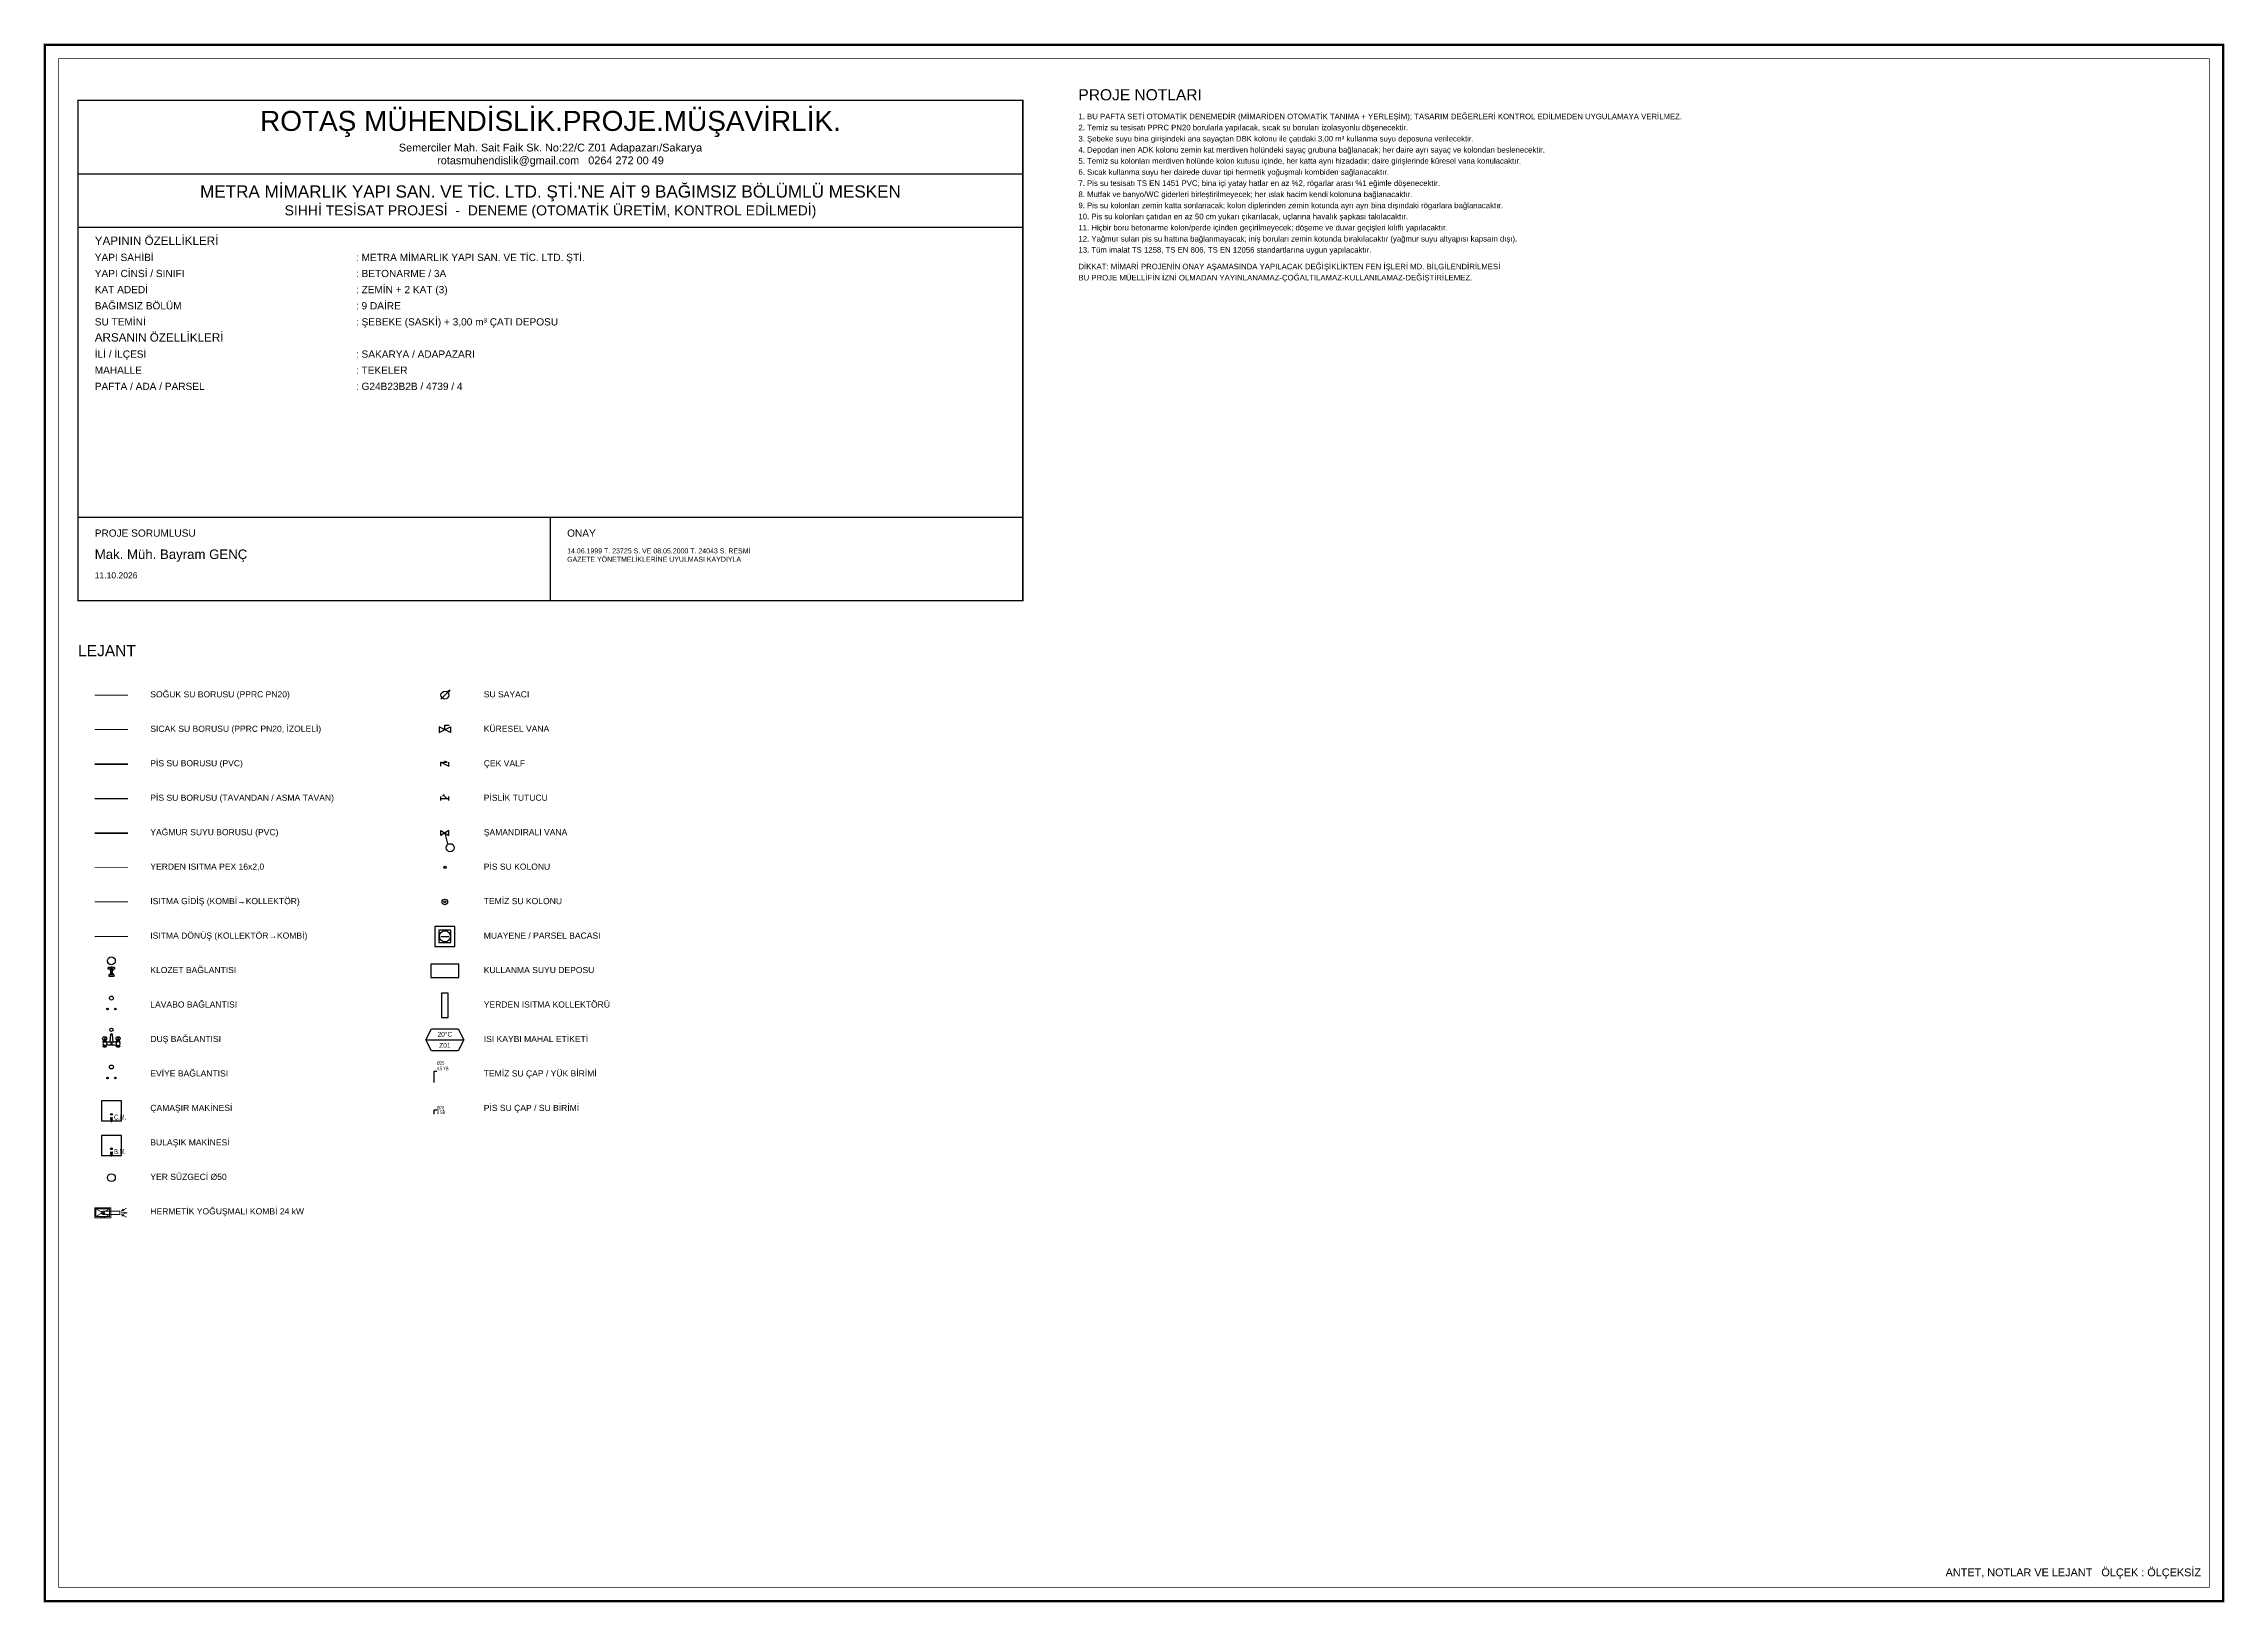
# Model space of a CAD drawing. Header units: centimetres. Extents: x -13133 to 30552, y -2 to 4552.
# Drawn here: x -3962 to -38, y -2 to 2802 of the extents above; entities that cross this region are included whole.
import ezdxf
from ezdxf.enums import TextEntityAlignment as Align

# ---------------------------------------------------------------- set-up
doc = ezdxf.new("R2010")
doc.units = ezdxf.units.CM
for name, pattern in [('BASMA HATTI', [31, 25, -6]), ('DASHED', [18, 12, -6]), ('ISITMA DONUS HATTI', [26, 20, -6]), ('PIS', [38, 30, -8]), ('PISSU HATTI', [26, 20, -6]), ('YAGMUR HATTI', [36, 30, -6])]:
    doc.linetypes.add(name, pattern=pattern)
for name, color, linetype in [('MD-YUK-BIRIMI', 7, 'Continuous'), ('MTY-PISSU-CAP', 211, 'CONTINUOUS'), ('MTY-PISSU-KOLON', 211, 'DASHED'), ('MTY-TEFRIS', 15, 'CONTINUOUS'), ('MTY-TEMIZSU-CAP', 101, 'CONTINUOUS'), ('MTY-VANA', 1, 'CONTINUOUS'), ('MTY-YUK-BIRIMI', 7, 'CONTINUOUS'), ('ROTAS-ISIKAYBIMAHAL', 2, 'CONTINUOUS'), ('ROTAS-ISITMA-DONUS-BORU', 30, 'ISITMA DONUS HATTI'), ('ROTAS-ISITMA-GIDIS-BORU', 10, 'CONTINUOUS'), ('ROTAS-KOLLETOR', 7, 'CONTINUOUS'), ('ROTAS-PAFTA', 7, 'CONTINUOUS'), ('ROTAS-PEX-BORU', 1, 'CONTINUOUS'), ('ROTAS-PIS-SU-BORUSU', 6, 'PIS'), ('ROTAS-PISSU-BORU-TAVANDAN', 6, 'PISSU HATTI'), ('ROTAS-RAST-TEM-SU-DEPOSU', 11, 'CONTINUOUS'), ('ROTAS-ROGAR', 5, 'CONTINUOUS'), ('ROTAS-SICAKSU-BORU', 1, 'BASMA HATTI'), ('ROTAS-SOGUKSU-BORU', 5, 'CONTINUOUS'), ('ROTAS-TEFRIS', 15, 'CONTINUOUS'), ('ROTAS-VANA', 1, 'CONTINUOUS'), ('ROTAS-YAGMUR-BORUSU', 3, 'YAGMUR HATTI'), ('ROTAS-YAZI', 7, 'CONTINUOUS')]:
    doc.layers.add(name, color=color, linetype=linetype)
doc.styles.add('CAP', font='wturkce.SHX', dxfattribs={"width": 0.65})
doc.styles.add('MTY_CAP', font='wturkce.SHX', dxfattribs={"width": 0.65, "height": 20})
doc.styles.add('MTYCAPLT', font='arial.ttf', dxfattribs={"width": 0.65, "height": 1})
doc.styles.add('ROTAS', font='arial.ttf')

msp = doc.modelspace()

# ---------------------------------------------------------------- texts
at = {"layer": 'ROTAS-ISIKAYBIMAHAL', "style": 'ROTAS'}
for s, p in [('20°C', (-3240, 1020)), ('Z01', (-3240, 1000))]:
    msp.add_text(s, height=8.5, dxfattribs=at).set_placement(p, align=Align.MIDDLE_CENTER)
at = {"layer": 'ROTAS-PAFTA', "style": 'ROTAS'}
msp.add_text('ANTET, NOTLAR VE LEJANT   ÖLÇEK : ÖLÇEKSİZ', height=14, dxfattribs=at).set_placement((-80, 45), align=Align.RIGHT)
at = {"layer": 'ROTAS-YAZI', "style": 'ROTAS'}
for s, height, p in [('PROJE NOTLARI', 20, (-2100, 2700)), ('1. BU PAFTA SETİ OTOMATİK DENEMEDİR (MİMARİDEN OTOMATİK TANIMA + YERLEŞİM); TASARIM DEĞERLERİ KONTROL EDİLMEDEN UYGULAMAYA VERİLMEZ.', 10, (-2100, 2666)), ('3. Şebeke suyu bina girişindeki ana sayaçtan DBK kolonu ile çatıdaki 3,00 m³ kullanma suyu deposuna verilecektir.', 10, (-2100, 2626)), ('2. Temiz su tesisatı PPRC PN20 borularla yapılacak, sıcak su boruları izolasyonlu döşenecektir.', 10, (-2100, 2646)), ('4. Depodan inen ADK kolonu zemin kat merdiven holündeki sayaç grubuna bağlanacak; her daire ayrı sayaç ve kolondan beslenecektir.', 10, (-2100, 2606)), ('5. Temiz su kolonları merdiven holünde kolon kutusu içinde, her katta aynı hizadadır; daire girişlerinde küresel vana konulacaktır.', 10, (-2100, 2586)), ('6. Sıcak kullanma suyu her dairede duvar tipi hermetik yoğuşmalı kombiden sağlanacaktır.', 10, (-2100, 2566)), ('7. Pis su tesisatı TS EN 1451 PVC; bina içi yatay hatlar en az %2, rögarlar arası %1 eğimle döşenecektir.', 10, (-2100, 2546)), ('8. Mutfak ve banyo/WC giderleri birleştirilmeyecek; her ıslak hacim kendi kolonuna bağlanacaktır.', 10, (-2100, 2526)), ('9. Pis su kolonları zemin katta sonlanacak; kolon diplerinden zemin kotunda ayrı ayrı bina dışındaki rögarlara bağlanacaktır.', 10, (-2100, 2506)), ('10. Pis su kolonları çatıdan en az 50 cm yukarı çıkarılacak, uçlarına havalık şapkası takılacaktır.', 10, (-2100, 2486)), ('11. Hiçbir boru betonarme kolon/perde içinden geçirilmeyecek; döşeme ve duvar geçişleri kılıflı yapılacaktır.', 10, (-2100, 2466)), ('YAPININ ÖZELLİKLERİ', 15, (-3870, 2440)), ('12. Yağmur suları pis su hattına bağlanmayacak; iniş boruları zemin kotunda bırakılacaktır (yağmur suyu altyapısı kapsam dışı).', 10, (-2100, 2446)), ('13. Tüm imalat TS 1258, TS EN 806, TS EN 12056 standartlarına uygun yapılacaktır.', 10, (-2100, 2426)), ('YAPI SAHİBİ', 13, (-3870, 2411)), ('YAPI CİNSİ / SINIFI', 13, (-3870, 2382)), (': METRA MİMARLIK YAPI SAN. VE TİC. LTD. ŞTİ.', 13, (-3400, 2411)), (': BETONARME / 3A', 13, (-3400, 2382)), ('DİKKAT: MİMARİ PROJENİN ONAY AŞAMASINDA YAPILACAK DEĞİŞİKLİKTEN FEN İŞLERİ MD. BİLGİLENDİRİLMESİ', 10, (-2100, 2396)), ('KAT ADEDİ', 13, (-3870, 2353)), (': ZEMİN + 2 KAT (3)', 13, (-3400, 2353)), ('BU PROJE MÜELLİFİN İZNİ OLMADAN YAYINLANAMAZ-ÇOĞALTILAMAZ-KULLANILAMAZ-DEĞİŞTİRİLEMEZ.', 10, (-2100, 2376)), ('BAĞIMSIZ BÖLÜM', 13, (-3870, 2324)), (': 9 DAİRE', 13, (-3400, 2324)), ('ARSANIN ÖZELLİKLERİ', 15, (-3870, 2266)), ('SU TEMİNİ', 13, (-3870, 2295)), (': ŞEBEKE (SASKİ) + 3,00 m³ ÇATI DEPOSU', 13, (-3400, 2295)), ('İLİ / İLÇESİ', 13, (-3870, 2237)), (': SAKARYA / ADAPAZARI', 13, (-3400, 2237)), ('MAHALLE', 13, (-3870, 2208)), (': TEKELER', 13, (-3400, 2208)), ('PAFTA / ADA / PARSEL', 13, (-3870, 2179)), (': G24B23B2B / 4739 / 4', 13, (-3400, 2179)), ('PROJE SORUMLUSU', 13, (-3870, 1915)), ('ONAY', 13, (-3020, 1915)), ('Mak. Müh. Bayram GENÇ', 17, (-3870, 1875)), ('14.06.1999 T. 23725 S. VE 08.05.2000 T. 24043 S. RESMİ', 9, (-3020, 1885)), ('11.10.2026', 11, (-3870, 1840)), ('GAZETE YÖNETMELİKLERİNE UYULMASI KAYDIYLA', 9, (-3020, 1870)), ('LEJANT', 20, (-3900, 1700)), ('SOĞUK SU BORUSU (PPRC PN20)', 11, (-3770, 1626)), ('SU SAYACI', 11, (-3170, 1626)), ('SICAK SU BORUSU (PPRC PN20, İZOLELİ)', 11, (-3770, 1564)), ('KÜRESEL VANA', 11, (-3170, 1564)), ('PİS SU BORUSU (PVC)', 11, (-3770, 1502)), ('ÇEK VALF', 11, (-3170, 1502)), ('PİS SU BORUSU (TAVANDAN / ASMA TAVAN)', 11, (-3770, 1440)), ('PİSLİK TUTUCU', 11, (-3170, 1440)), ('YAĞMUR SUYU BORUSU (PVC)', 11, (-3770, 1378)), ('ŞAMANDIRALI VANA', 11, (-3170, 1378)), ('YERDEN ISITMA PEX 16x2,0', 11, (-3770, 1316)), ('PİS SU KOLONU', 11, (-3170, 1316)), ('ISITMA GİDİŞ (KOMBİ→KOLLEKTÖR)', 11, (-3770, 1254)), ('TEMİZ SU KOLONU', 11, (-3170, 1254)), ('ISITMA DÖNÜŞ (KOLLEKTÖR→KOMBİ)', 11, (-3770, 1192)), ('MUAYENE / PARSEL BACASI', 11, (-3170, 1192)), ('KLOZET BAĞLANTISI', 11, (-3770, 1130)), ('KULLANMA SUYU DEPOSU', 11, (-3170, 1130)), ('LAVABO BAĞLANTISI', 11, (-3770, 1068)), ('YERDEN ISITMA KOLLEKTÖRÜ', 11, (-3170, 1068)), ('DUŞ BAĞLANTISI', 11, (-3770, 1006)), ('ISI KAYBI MAHAL ETİKETİ', 11, (-3170, 1006)), ('EVİYE BAĞLANTISI', 11, (-3770, 944)), ('TEMİZ SU ÇAP / YÜK BİRİMİ', 11, (-3170, 944)), ('ÇAMAŞIR MAKİNESİ', 11, (-3770, 882)), ('PİS SU ÇAP / SU BİRİMİ', 11, (-3170, 882)), ('BULAŞIK MAKİNESİ', 11, (-3770, 820)), ('YER SÜZGECİ Ø50', 11, (-3770, 758)), ('HERMETİK YOĞUŞMALI KOMBİ 24 kW', 11, (-3770, 696))]:
    msp.add_text(s, height=height, dxfattribs=at).set_placement(p)
for s, height, p in [('ROTAŞ MÜHENDİSLİK.PROJE.MÜŞAVİRLİK.', 36, (-3050, 2645)), ('Semerciler Mah. Sait Faik Sk. No:22/C Z01 Adapazarı/Sakarya', 14, (-3050, 2608)), ('rotasmuhendislik@gmail.com   0264 272 00 49', 14, (-3050, 2585)), ("METRA MİMARLIK YAPI SAN. VE TİC. LTD. ŞTİ.'NE AİT 9 BAĞIMSIZ BÖLÜMLÜ MESKEN", 22, (-3050, 2525)), ('SIHHİ TESİSAT PROJESİ  -  DENEME (OTOMATİK ÜRETİM, KONTROL EDİLMEDİ)', 18, (-3050, 2493))]:
    msp.add_text(s, height=height, dxfattribs=at).set_placement(p, align=Align.CENTER)

# ---------------------------------------------------------------- blocks, each defined once
blk = doc.blocks.new('KLOZET1')
at = {"layer": 'MTY-TEFRIS', "color": 15}
blk.add_lwpolyline([(-3.9, 11.4, 0.414214), (-4.5, 10.8), (-4.5, 10.3, 0.414214), (-3.9, 9.7), (3.9, 9.7, 0.414214), (4.5, 10.3), (4.5, 10.8, 0.414214), (3.9, 11.4)], format="xyb", close=True, dxfattribs=at)
for points in [[(3, 0), (-3, 0), (-3, 2.3), (3, 2.3)], [(-0.8, 11.5), (0.8, 11.5), (0.8, 12), (-0.8, 12)], [(-0.8, 8.9), (0.8, 8.9), (0.8, 9.7), (-0.8, 9.7)]]:
    blk.add_lwpolyline(points, close=True, dxfattribs=at)
for points in [[(-1.6, 8.6), (-1.6, 7.5)], [(-1.6, 4.4), (-1.6, 3.4)], [(-1.3, 3.2), (-1.3, 2.3), (1.4, 2.3), (1.4, 3.2)], [(-1.2, 7.2), (-1.2, 4.8)], [(1.1, 8.9), (-1.1, 8.9)], [(-1.1, 7.3), (1.1, 7.3)], [(1.1, 4.7), (-1.1, 4.7)], [(-1.1, 3.1), (1.1, 3.1)], [(-0.5, 8.6), (-0.5, 7.5)], [(-0.5, 4.4), (-0.5, 3.4)], [(0.6, 8.6), (0.6, 7.5)], [(0.6, 4.4), (0.6, 3.4)], [(1.3, 4.8), (1.3, 5.2), (1.3, 7.2)], [(1.7, 8.6), (1.7, 7.5)], [(1.7, 4.4), (1.7, 3.4)]]:
    blk.add_lwpolyline(points, dxfattribs=at)
at = {"layer": 'MTY-TEFRIS', "color": 15, "elevation": 0}
for points in [[(-1, 10.3), (-1, 10.8, -0.414214), (-0.4, 11.4)], [(1, 10.3), (1, 10.8, 0.414214), (0.4, 11.4)]]:
    blk.add_lwpolyline(points, format="xyb", dxfattribs=at)
at = {"layer": 'MTY-TEFRIS', "color": 6}
blk.add_circle((0, 20), 5, dxfattribs=at)
at = {"layer": 'MTY-TEFRIS', "color": 15}
for centre, radius, start, end in [((-1.1, 8.1), 0.734, 41.7592, 138.241), ((-1.1, 8), 0.734, 221.7593, 318.2408), ((-1.1, 4), 0.734, 41.7592, 138.241), ((-1.1, 3.8), 0.734, 221.7593, 318.2408), ((-0.4, 10.3, 0), 0.641, 179.9998, 270.0001), ((0, 8.1), 0.734, 41.7592, 138.241), ((0, 8), 0.734, 221.7593, 318.2408), ((0, 4), 0.734, 41.7592, 138.241), ((0, 3.8), 0.734, 221.7593, 318.2408), ((0.4, 10.3, 0), 0.641, 270.0001, 0), ((1.1, 8.1), 0.734, 41.7592, 138.241), ((1.1, 8), 0.734, 221.7593, 318.2408), ((1.1, 4), 0.734, 41.7592, 138.241), ((1.1, 3.8), 0.734, 221.7593, 318.2408)]:
    blk.add_arc(centre, radius, start, end, dxfattribs=at)
at = {"layer": 'MD-YUK-BIRIMI', "color": 6, "style": 'MTYCAPLT', "width": 0.65}
for tag, p in [('PSCP_001', (-1.3, 24.5)), ('PS_001', (-0.6, 19.5))]:
    blk.add_attdef(tag, p, '', height=1, dxfattribs=at)
at = {"layer": 'MD-YUK-BIRIMI', "color": 3, "style": 'MTYCAPLT', "width": 0.65}
for tag, p in [('SOCP_001', (-1.3, 1.8)), ('SO_001', (-0.7, -0.5))]:
    blk.add_attdef(tag, p, '', height=1, dxfattribs=at)
blk = doc.blocks.new('LAVABO1')
at = {"layer": 'MTY-TEFRIS', "color": 3, "ltscale": 10}
blk.add_circle((-5, 1), 1, dxfattribs=at)
at = {"layer": 'MTY-TEFRIS', "color": 6}
blk.add_circle((0, 15), 2.5, dxfattribs=at)
at = {"layer": 'MTY-TEFRIS', "color": 1, "ltscale": 10}
blk.add_circle((5, 1), 1, dxfattribs=at)
at = {"layer": 'MD-YUK-BIRIMI', "color": 3, "style": 'MTYCAPLT', "width": 0.65}
for tag, p in [('SOCP_001', (-6.3, -0.5)), ('SO_001', (-5.7, 0.5))]:
    blk.add_attdef(tag, p, '', height=1, dxfattribs=at)
at = {"layer": 'MD-YUK-BIRIMI', "color": 6, "style": 'MTYCAPLT', "width": 0.65}
for tag, p in [('PSCP_001', (-1.3, 17)), ('PS_001', (-0.6, 14.5))]:
    blk.add_attdef(tag, p, '', height=1, dxfattribs=at)
at = {"layer": 'MD-YUK-BIRIMI', "color": 1, "style": 'MTYCAPLT', "width": 0.65}
for tag, p in [('SCCP_001', (3.7, -0.5)), ('SC_001', (4.4, 0.5))]:
    blk.add_attdef(tag, p, '', height=1, dxfattribs=at)
blk = doc.blocks.new('DUS TEKNESI1')
at = {"layer": 'MTY-TEFRIS'}
for points in [[(-10, 13.9), (-10, 12.2, -0.146062), (-11.3, 8.9, 0.113221), (-13.3, 11.5, -0.416893), (-13.3, 12)], [(-6.7, 12, -0.17585), (-7.5, 13.9), (-12.5, 13.9, -0.17585), (-13.3, 12)], [(-12.8, 0.5), (-12.8, 0), (-10, 0), (-7.2, 0), (-7.2, 0.5, 0.153746), (-12.8, 0.5), (-10, 0.5), (-7.2, 0.5)], [(-8.6, 6.9, -0.601952), (-8.6, 1.6), (-8.6, 0.8)], [(0, 18.4), (-0.6, 18.4, 0.391322), (-1.3, 17.8), (-2.2, 6.3)], [(0, 18.4), (0.6, 18.4, -0.391322), (1.3, 17.8), (2.2, 6.3)], [(6.7, 12, 0.17585), (7.5, 13.9), (12.5, 13.9, 0.17585), (13.3, 12)], [(8.6, 6.9, 0.601952), (8.6, 1.6), (11.4, 1.6, 0.601952), (11.4, 6.9)], [(12.8, 0.5), (12.8, 0), (10, 0), (7.2, 0), (7.2, 0.5, -0.153746), (12.8, 0.5), (10, 0.5), (7.2, 0.5)], [(10, 13.9), (10, 12.2, 0.146062), (11.3, 8.9, -0.113221), (13.3, 11.5)]]:
    blk.add_lwpolyline(points, format="xyb", dxfattribs=at)
for points in [[(-12.8, 7.5), (-10, 7.5), (-7.2, 7.5), (-7.2, 8), (-10, 8), (-12.8, 8)], [(-8.6, 0), (-8.6, -1), (-11.4, -1), (-11.4, 0)], [(12.8, 7.5), (10, 7.5), (7.2, 7.5), (7.2, 8), (10, 8), (12.8, 8)], [(11.4, 0), (11.4, -1), (8.6, -1), (8.6, 0)]]:
    blk.add_lwpolyline(points, close=True, dxfattribs=at)
for points in [[(-11.6, 9.5), (-11.6, 8)], [(-11.4, 7.5), (-11.4, 6.9), (-8.6, 6.9)], [(-8.6, 1.6), (-11.4, 1.6), (-11.4, 0.8)], [(-8.6, 7.5), (-8.6, 6.9)], [(-8.4, 9.5), (-8.4, 8)], [(7.8, 6.3), (-7.8, 6.3)], [(-7.8, 2.3), (7.8, 2.3)], [(8.4, 9.5), (8.4, 8)], [(11.4, 7.5), (11.4, 6.9), (8.6, 6.9)], [(8.6, 7.5), (8.6, 6.9)], [(8.6, 1.6), (8.6, 0.8)], [(11.4, 1.6), (11.4, 0.8)], [(11.6, 9.5), (11.6, 8)]]:
    blk.add_lwpolyline(points, dxfattribs=at)
at = {"layer": 'MTY-TEFRIS', "color": 6}
blk.add_circle((0, 25), 2.5, dxfattribs=at)
at = {"layer": 'MTY-TEFRIS'}
for centre, radius, start, end in [((-10, 4.3), 2.96, 117.9084, 242.0919), ((-10, 2.2), 11.8, 79.4131, 100.5868), ((-3.8, 12.8), 6.25, 185.208, 218.4476), ((-2, 5.9), 7.27, 130.2551, 156.0938), ((-6.9, 11.7), 0.344, 310.5655, 41.0891), ((0, 17.2), 1.6, 330.6975, 209.3026), ((0, 4.3), 1.37, 90.0002, 270.0001), ((0, 4.3), 1.37, 270.0001, 90.0002), ((6.9, 11.7), 0.344, 138.9108, 229.4346), ((2, 5.9), 7.27, 23.9063, 49.7447), ((10, 2.2), 11.8, 79.4131, 100.5868), ((3.8, 12.8), 6.25, 321.5525, 354.7921), ((13.1, 11.7), 0.344, 310.5655, 41.0891)]:
    blk.add_arc(centre, radius, start, end, dxfattribs=at)
at = {"layer": 'MD-YUK-BIRIMI', "color": 3, "style": 'MTYCAPLT', "width": 0.65}
for tag, p in [('SO_001', (-10.7, -0.5)), ('SOCP_001', (-11.3, -1.5))]:
    blk.add_attdef(tag, p, '', height=1, dxfattribs=at)
at = {"layer": 'MD-YUK-BIRIMI', "color": 6, "style": 'MTYCAPLT', "width": 0.65}
for tag, p in [('PSCP_001', (-1.3, 27)), ('PS_001', (-0.6, 24.5))]:
    blk.add_attdef(tag, p, '', height=1, dxfattribs=at)
at = {"layer": 'MD-YUK-BIRIMI', "color": 1, "style": 'MTYCAPLT', "width": 0.65}
for tag, p in [('SC_001', (9.4, -0.5)), ('SCCP_001', (8.7, -1.5))]:
    blk.add_attdef(tag, p, '', height=1, dxfattribs=at)
blk = doc.blocks.new('EVIYE1')
at = {"layer": 'MTY-TEFRIS', "color": 3, "ltscale": 10}
blk.add_circle((-5, 1), 1, dxfattribs=at)
at = {"layer": 'MTY-TEFRIS', "color": 6}
blk.add_circle((0, 15), 2.5, dxfattribs=at)
at = {"layer": 'MTY-TEFRIS', "color": 1, "ltscale": 10}
blk.add_circle((5, 1), 1, dxfattribs=at)
at = {"layer": 'MD-YUK-BIRIMI', "color": 3, "style": 'MTYCAPLT', "width": 0.65}
for tag, p in [('SOCP_001', (-6.3, -0.5)), ('SO_001', (-5.7, 0.5))]:
    blk.add_attdef(tag, p, '', height=1, dxfattribs=at)
at = {"layer": 'MD-YUK-BIRIMI', "color": 6, "style": 'MTYCAPLT', "width": 0.65}
for tag, p in [('PSCP_001', (-1.3, 17)), ('PS_001', (-0.6, 14.5))]:
    blk.add_attdef(tag, p, '', height=1, dxfattribs=at)
at = {"layer": 'MD-YUK-BIRIMI', "color": 1, "style": 'MTYCAPLT', "width": 0.65}
for tag, p in [('SCCP_001', (3.7, -0.5)), ('SC_001', (4.4, 0.5))]:
    blk.add_attdef(tag, p, '', height=1, dxfattribs=at)
blk = doc.blocks.new('CAMASIR MAKINASI1')
at = {"layer": 'MTY-TEFRIS'}
for p, q in [((-0.9, 0), (-0.9, -1.5)), ((-0.9, -1.5), (1.1, -1.5)), ((1.1, -1.5), (1.1, 0))]:
    blk.add_line(p, q, dxfattribs=at)
for points in [[(-30, 0), (30, 0), (30, 60), (-30, 60)], [(2.5, 0.4), (2.5, 0), (-2.5, 0), (-2.5, 0.4)]]:
    blk.add_lwpolyline(points, close=True, dxfattribs=at)
for points in [[(-1.8, 8.2, 0.414214), (-1.4, 8.2), (-1.3, 8.2, 0.414214), (-1.3, 8.7), (-2.1, 9.4, 0.414214), (-2.5, 9.4), (-2.6, 9.3, 0.414214), (-2.6, 8.9)], [(-1.8, 5.3, -0.414214), (-1.4, 5.3), (-1.3, 5.2, -0.414214), (-1.3, 4.8), (-2.1, 4, -0.414214), (-2.5, 4), (-2.6, 4.1, -0.414214), (-2.6, 4.6)], [(1.5, 8.7, 0.414214), (1.5, 8.2), (1.6, 8.2, 0.414214), (2, 8.2), (2.8, 8.9, 0.414214), (2.8, 9.3), (2.7, 9.4, 0.414214), (2.3, 9.4)], [(1.5, 4.8, -0.414214), (1.5, 5.2), (1.6, 5.3, -0.414214), (2, 5.3), (2.8, 4.6, -0.414214), (2.8, 4.1), (2.7, 4, -0.414214), (2.3, 4)]]:
    blk.add_lwpolyline(points, format="xyb", close=True, dxfattribs=at)
for points in [[(-1.5, 8.1), (-1.1, 7.7)], [(-1.5, 5.3), (-1.1, 5.7)], [(-1.3, 8.3), (-0.9, 7.9)], [(-1.3, 5.2), (-0.9, 5.6)], [(-0.9, 4.4), (-0.9, 0.4)], [(1.5, 8.3), (1.1, 7.9)], [(1.5, 5.2), (1.1, 5.6)], [(1.1, 4.4), (1.1, 0.4)], [(1.6, 8.1), (1.3, 7.7)], [(1.6, 5.3), (1.3, 5.7)]]:
    blk.add_lwpolyline(points, dxfattribs=at)
at = {"layer": 'MTY-TEFRIS', "color": 6}
blk.add_circle((0, 20), 2.5, dxfattribs=at)
at = {"layer": 'MTY-TEFRIS'}
for radius in [1.54, 0.581]:
    blk.add_circle((0.1, 6.7), radius, dxfattribs=at)
for start, end in [(143.13402, 216.86567), (53.13416, 126.86603), (233.13424, 306.86588), (323.13387, 36.86588)]:
    blk.add_arc((0.1, 6.7), 2.51, start, end, dxfattribs=at)
at = {"layer": 'MD-YUK-BIRIMI', "color": 6, "style": 'MTYCAPLT', "width": 0.65}
for tag, p in [('PSCP_001', (-1.3, 22)), ('PS_001', (-0.6, 19.5))]:
    blk.add_attdef(tag, p, '', height=1, dxfattribs=at)
at = {"layer": 'MD-YUK-BIRIMI', "color": 3, "style": 'MTYCAPLT', "width": 0.65}
for tag, p in [('SO_001', (-0.7, -0.5)), ('SOCP_001', (-1.2, -2))]:
    blk.add_attdef(tag, p, '', height=1, dxfattribs=at)
at = {"layer": 'MTY-TEFRIS', "color": 15, "style": 'MTYCAPLT', "width": 0.65}
blk.add_text('Ç.M.', height=15, dxfattribs=at).set_placement((8.1, 11.6), align=Align.MIDDLE_LEFT)
blk = doc.blocks.new('BULASIK MAKINASI1')
at = {"layer": 'MTY-TEFRIS'}
for p, q in [((-0.9, 0), (-0.9, -1.5)), ((-0.9, -1.5), (1.1, -1.5)), ((1.1, -1.5), (1.1, 0))]:
    blk.add_line(p, q, dxfattribs=at)
at = {"layer": 'MTY-TEFRIS', "color": 15}
blk.add_lwpolyline([(-30, 0), (30, 0), (30, 60), (-30, 60)], close=True, dxfattribs=at)
at = {"layer": 'MTY-TEFRIS'}
for points in [[(-1.8, 8.2, 0.414214), (-1.4, 8.2), (-1.3, 8.2, 0.414214), (-1.3, 8.7), (-2.1, 9.4, 0.414214), (-2.5, 9.4), (-2.6, 9.3, 0.414214), (-2.6, 8.9)], [(-1.8, 5.3, -0.414214), (-1.4, 5.3), (-1.3, 5.2, -0.414214), (-1.3, 4.8), (-2.1, 4, -0.414214), (-2.5, 4), (-2.6, 4.1, -0.414214), (-2.6, 4.6)], [(1.5, 8.7, 0.414214), (1.5, 8.2), (1.6, 8.2, 0.414214), (2, 8.2), (2.8, 8.9, 0.414214), (2.8, 9.3), (2.7, 9.4, 0.414214), (2.3, 9.4)], [(1.5, 4.8, -0.414214), (1.5, 5.2), (1.6, 5.3, -0.414214), (2, 5.3), (2.8, 4.6, -0.414214), (2.8, 4.1), (2.7, 4, -0.414214), (2.3, 4)]]:
    blk.add_lwpolyline(points, format="xyb", close=True, dxfattribs=at)
blk.add_lwpolyline([(2.5, 0.4), (2.5, 0), (-2.5, 0), (-2.5, 0.4)], close=True, dxfattribs=at)
for points in [[(-1.5, 8.1), (-1.1, 7.7)], [(-1.5, 5.3), (-1.1, 5.7)], [(-1.3, 8.3), (-0.9, 7.9)], [(-1.3, 5.2), (-0.9, 5.6)], [(-0.9, 4.4), (-0.9, 0.4)], [(1.5, 8.3), (1.1, 7.9)], [(1.5, 5.2), (1.1, 5.6)], [(1.1, 4.4), (1.1, 0.4)], [(1.6, 8.1), (1.3, 7.7)], [(1.6, 5.3), (1.3, 5.7)]]:
    blk.add_lwpolyline(points, dxfattribs=at)
at = {"layer": 'MTY-TEFRIS', "color": 6}
blk.add_circle((0, 20), 2.5, dxfattribs=at)
at = {"layer": 'MTY-TEFRIS'}
for radius in [1.54, 0.581]:
    blk.add_circle((0.1, 6.7), radius, dxfattribs=at)
for start, end in [(143.13402, 216.86567), (53.13416, 126.86603), (233.13424, 306.86588), (323.13387, 36.86588)]:
    blk.add_arc((0.1, 6.7), 2.51, start, end, dxfattribs=at)
at = {"layer": 'MD-YUK-BIRIMI', "color": 6, "style": 'MTYCAPLT', "width": 0.65}
for tag, p in [('PSCP', (0, 22.5)), ('PS', (0, 20))]:
    blk.add_attdef(tag, text='', height=1, dxfattribs=at).set_placement(p, align=Align.MIDDLE_CENTER)
at = {"layer": 'MD-YUK-BIRIMI', "color": 3, "style": 'MTYCAPLT', "width": 0.65}
for tag, p in [('SO', (0, 0)), ('SOCP', (0.1, -1.5))]:
    blk.add_attdef(tag, text='', height=1, dxfattribs=at).set_placement(p, align=Align.MIDDLE_CENTER)
at = {"layer": 'MTY-TEFRIS', "color": 15, "style": 'MTYCAPLT', "width": 0.65}
blk.add_text('B.M.', height=15, dxfattribs=at).set_placement((8.1, 11.6), align=Align.MIDDLE_LEFT)
blk = doc.blocks.new('YER SUZGECI DN501')
at = {"layer": 'MTY-TEFRIS', "color": 6}
blk.add_circle((0, 0), 3.5, dxfattribs=at)
at = {"layer": 'MD-YUK-BIRIMI', "color": 6, "style": 'MTYCAPLT', "width": 0.65}
for tag, p in [('PSCP_001', (-1.3, 0.7)), ('PS_001', (-0.6, -0.5))]:
    blk.add_attdef(tag, p, '', height=1, dxfattribs=at)
blk = doc.blocks.new('KOMBI1')
at = {"layer": 'MTY-TEFRIS', "color": 1, "lineweight": 20, "ltscale": 40}
for p, q in [((19.5, 17.5), (3.4, 26.6)), ((19.5, 12.5), (3.4, 3.4)), ((18.9, 15), (28.9, 15)), ((23.9, 20), (23.9, 10)), ((44.4, 26.6), (28.2, 17.5)), ((44.4, 3.4), (28.2, 12.5))]:
    blk.add_line(p, q, dxfattribs=at)
at = {"layer": 'MTY-TEFRIS', "color": 7, "lineweight": 20, "ltscale": 40}
for p, q in [((23.9, 20), (75.3, 20)), ((23.9, 10), (75.3, 10)), ((75.3, 20), (75.3, 10)), ((85.4, 25.3), (80.3, 20)), ((87.4, 21.8), (80.3, 20)), ((80.3, 15), (90.3, 15)), ((87.4, 8.2), (80.3, 10)), ((85.4, 4.7), (80.3, 10)), ((86.4, 23.6), (85.4, 25.3)), ((86.4, 6.5), (85.4, 4.7)), ((95, 28.6), (86.4, 23.6)), ((86.4, 23.6), (87.4, 21.8)), ((86.4, 6.5), (87.4, 8.2)), ((95, 1.4), (86.4, 6.5)), ((90.3, 15), (90.3, 17)), ((90.3, 17), (97.3, 15)), ((90.3, 15), (90.3, 13)), ((90.3, 13), (97.3, 15))]:
    blk.add_line(p, q, dxfattribs=at)
blk.add_lwpolyline([(0, 0), (47.8, 0), (47.8, 30), (0, 30)], close=True, dxfattribs=at)
at = {"layer": 'MTY-TEFRIS', "color": 1, "lineweight": 20, "ltscale": 40}
blk.add_lwpolyline([(3.4, 3.4), (44.4, 3.4), (44.4, 26.6), (3.4, 26.6)], close=True, dxfattribs=at)
at = {"layer": 'MTY-TEFRIS', "color": 3, "ltscale": 10}
blk.add_circle((18.9, 1), 1, dxfattribs=at)
at = {"layer": 'MTY-TEFRIS', "color": 7, "lineweight": 20, "ltscale": 40}
blk.add_circle((23.9, 15), 5, dxfattribs=at)
at = {"layer": 'MTY-TEFRIS', "color": 1, "ltscale": 10}
blk.add_circle((28.9, 1), 1, dxfattribs=at)
at = {"layer": 'MD-YUK-BIRIMI', "color": 3, "style": 'MTYCAPLT', "width": 0.65}
for tag, p in [('SOCP_001', (17.6, -0.5)), ('SO_001', (18.2, 0.5))]:
    blk.add_attdef(tag, p, '', height=1, dxfattribs=at)
at = {"layer": 'MD-YUK-BIRIMI', "color": 1, "style": 'MTYCAPLT', "width": 0.65}
for tag, p in [('SCCP_001', (27.6, -0.5)), ('SC_001', (28.3, 0.5))]:
    blk.add_attdef(tag, p, '', height=1, dxfattribs=at)
blk = doc.blocks.new('MTY-SU SAYACI')
at = {"layer": 'MTY-VANA'}
blk.add_hatch(color=256, dxfattribs=at).paths.add_polyline_path([(9.8, 9.8), (5.6, 7), (7, 5.6)])
for p, q in [((-7.3, -7.3), (6.3, 6.3)), ((5.6, 7), (9.8, 9.8)), ((7, 5.6), (5.6, 7)), ((7, 5.6), (9.8, 9.8))]:
    blk.add_line(p, q, dxfattribs=at)
blk.add_circle((0, 0), 7, dxfattribs=at)
blk.add_attdef('CAP', (2, 0.9), '', height=2.5, rotation=225, dxfattribs=at)
blk = doc.blocks.new('MTY-KURESEL VANA')
at = {"layer": 'MTY-VANA'}
for p, q in [((0, 0), (0, 8)), ((0, 8), (8, 8))]:
    blk.add_line(p, q, dxfattribs=at)
blk.add_lwpolyline([(-10, 5), (-10, -5), (10, 5), (10, -5), (-10, 5)], dxfattribs=at)
at = {"layer": 'MTY-VANA', "style": 'MTYCAPLT', "width": 0.65}
blk.add_attdef('CAP', text='', height=10, dxfattribs=at).set_placement((-1.1, 0), align=Align.CENTER)
blk = doc.blocks.new('MTY-CEKVALF VANA')
at = {"layer": 'MTY-VANA'}
h = blk.add_hatch(color=256, dxfattribs=at)
edge = h.paths.add_edge_path()
edge.add_arc((-10, 5), 1.41, 180, 540, ccw=False)
for p, q in [((-10, -5), (-10, 5)), ((-10, 5), (10, -5)), ((-5.6, 5), (5.6, 5)), ((5.6, 5), (0, 7.3)), ((10, -5), (10, 5))]:
    blk.add_line(p, q, dxfattribs=at)
at = {"layer": 'MTY-VANA', "style": 'CAP', "width": 0.65}
blk.add_attdef('CAP', text='', height=5, rotation=153.4349, dxfattribs=at).set_placement((0, 0), align=Align.CENTER)
blk = doc.blocks.new('MTY-PISLIK TUTUCU')
at = {"layer": 'MTY-VANA'}
for p, q in [((-10, -5), (-10, 5)), ((-10, 0), (10, 0)), ((10, -5), (10, 5))]:
    blk.add_line(p, q, dxfattribs=at)
at = {"layer": 'MTY-VANA', "color": 1, "ltscale": 75}
for p, q in [((-6.1, 5.8), (-1.4, 10.5)), ((5.1, 0), (-3.7, 8.1))]:
    blk.add_line(p, q, dxfattribs=at)
at = {"layer": 'MTY-VANA', "style": 'CAP', "width": 0.65}
blk.add_attdef('CAP', text='', height=5, dxfattribs=at).set_placement((0, 0), align=Align.CENTER)
blk = doc.blocks.new('MTY-PIS SU KOLON')
at = {"layer": 'MTY-PISSU-KOLON', "linetype": 'Continuous', "lineweight": -3}
blk.add_hatch(color=256, dxfattribs=at).paths.add_polyline_path([(-2.7, -0.1, 0.848135), (0, -0.1, -0.848135), (2.7, -0.1, 0.414214), (0, 2.6, 0.414214)])
blk.add_circle((0, 0), 3.5, dxfattribs=at)
blk = doc.blocks.new('MTY-TEMIZ SU CAP MB')
at = {"layer": 'MTY-TEMIZSU-CAP'}
for p, q in [((0.83, 3.1), (0, 3.1)), ((0, 3.1), (0, 0))]:
    blk.add_line(p, q, dxfattribs=at)
at = {"layer": 'MTY-TEMIZSU-CAP', "style": 'MTY_CAP', "width": 0.65}
for tag, p in [('SOCP_001', (0.83, 4.92)), ('SCCP_001', (0.83, 1.92))]:
    blk.add_attdef(tag, p, '', height=1, dxfattribs=at)
at = {"layer": 'MTY-YUK-BIRIMI', "color": 101, "style": 'MTY_CAP', "width": 0.65}
for tag, p in [('SO_001', (0.83, 3.42)), ('SC_001', (0.83, 0.42))]:
    blk.add_attdef(tag, p, '', height=1, dxfattribs=at)
blk = doc.blocks.new('MTY-PIS SU CAP SB')
at = {"layer": 'MTY-PISSU-CAP'}
for p, q in [((0.83, 1.17), (0, 1.17)), ((0, 1.17), (0, 0))]:
    blk.add_line(p, q, dxfattribs=at)
at = {"layer": 'MTY-PISSU-CAP', "style": 'MTY_CAP', "width": 0.65}
blk.add_attdef('PSCP_001', (0.83, 1.29), '', height=1, dxfattribs=at)
at = {"layer": 'MTY-YUK-BIRIMI', "color": 211, "style": 'MTY_CAP', "width": 0.65}
blk.add_attdef('PS_001', (0.83, 0.07), '', height=1, dxfattribs=at)

# ---------------------------------------------------------------- linework, layer by layer
at = {"layer": 'ROTAS-ISIKAYBIMAHAL'}
msp.add_line((-3274, 1010), (-3206, 1010), dxfattribs=at)
msp.add_lwpolyline([(-3274, 1010), (-3264, 1030), (-3216, 1030), (-3206, 1010), (-3216, 990), (-3264, 990)], close=True, dxfattribs=at)
at = {"layer": 'ROTAS-ISITMA-DONUS-BORU', "const_width": 2}
msp.add_lwpolyline([(-3870, 1196), (-3810, 1196)], dxfattribs=at)
at = {"layer": 'ROTAS-ISITMA-GIDIS-BORU', "const_width": 2}
msp.add_lwpolyline([(-3870, 1258), (-3810, 1258)], dxfattribs=at)
at = {"layer": 'ROTAS-KOLLETOR'}
msp.add_lwpolyline([(-3246, 1050), (-3234, 1050), (-3234, 1094), (-3246, 1094)], close=True, dxfattribs=at)
at = {"layer": 'ROTAS-PAFTA'}
for p, q in [((-3900, 2568), (-2200, 2568)), ((-3900, 2472), (-2200, 2472)), ((-3900, 1950), (-2200, 1950)), ((-3050, 1800), (-3050, 1950))]:
    msp.add_line(p, q, dxfattribs=at)
for points, const_width in [([(-3960, 0), (-40, 0), (-40, 2800), (-3960, 2800)], 4), ([(-3935, 25), (-65, 25), (-65, 2775), (-3935, 2775)], 1), ([(-3900, 1800), (-2200, 1800), (-2200, 2700), (-3900, 2700)], 2.5)]:
    msp.add_lwpolyline(points, close=True, dxfattribs=dict(at, const_width=const_width))
at = {"layer": 'ROTAS-PEX-BORU', "const_width": 1.2}
msp.add_lwpolyline([(-3870, 1320), (-3810, 1320)], dxfattribs=at)
at = {"layer": 'ROTAS-PIS-SU-BORUSU', "const_width": 3}
msp.add_lwpolyline([(-3870, 1506), (-3810, 1506)], dxfattribs=at)
at = {"layer": 'ROTAS-PISSU-BORU-TAVANDAN', "const_width": 2.5}
msp.add_lwpolyline([(-3870, 1444), (-3810, 1444)], dxfattribs=at)
at = {"layer": 'ROTAS-RAST-TEM-SU-DEPOSU'}
msp.add_lwpolyline([(-3265, 1122), (-3215, 1122), (-3215, 1146), (-3265, 1146)], close=True, dxfattribs=at)
at = {"layer": 'ROTAS-ROGAR'}
msp.add_line((-3247.2, 1196), (-3232.8, 1196), dxfattribs=at)
for points in [[(-3258, 1178), (-3222, 1178), (-3222, 1214), (-3258, 1214)], [(-3251, 1185), (-3229, 1185), (-3229, 1207), (-3251, 1207)]]:
    msp.add_lwpolyline(points, close=True, dxfattribs=at)
msp.add_circle((-3240, 1196), 9.9, dxfattribs=at)
at = {"layer": 'ROTAS-SICAKSU-BORU', "const_width": 2}
msp.add_lwpolyline([(-3870, 1568), (-3810, 1568)], dxfattribs=at)
at = {"layer": 'ROTAS-SOGUKSU-BORU', "const_width": 2}
msp.add_lwpolyline([(-3870, 1630), (-3810, 1630)], dxfattribs=at)
at = {"layer": 'ROTAS-SOGUKSU-BORU'}
for radius in [5, 1.75]:
    msp.add_circle((-3240, 1258), radius, dxfattribs=at)
at = {"layer": 'ROTAS-VANA'}
msp.add_line((-3240, 1382), (-3235.2, 1362.8), dxfattribs=at)
msp.add_lwpolyline([(-3247.2, 1386.3), (-3232.8, 1377.7), (-3232.8, 1386.3), (-3247.2, 1377.7)], close=True, dxfattribs=at)
msp.add_circle((-3230.4, 1355.6), 7.2, dxfattribs=at)
at = {"layer": 'ROTAS-YAGMUR-BORUSU', "const_width": 3}
msp.add_lwpolyline([(-3870, 1382), (-3810, 1382)], dxfattribs=at)

# ---------------------------------------------------------------- block references
at = {"layer": 'ROTAS-TEFRIS'}
msp.add_blockref('MTY-KURESEL VANA', (-3240, 1568), dxfattribs=at)
for name, p, xscale, yscale in [('MTY-PIS SU KOLON', (-3240, 1320), 0.6, 0.6), ('KLOZET1', (-3840, 1124), 1.4, 1.4), ('LAVABO1', (-3840, 1064), 1.4, 1.4), ('DUS TEKNESI1', (-3840, 998), 1.2, 1.2), ('EVIYE1', (-3840, 940), 1.4, 1.4), ('CAMASIR MAKINASI1', (-3840, 864), 0.6, 0.6), ('BULASIK MAKINASI1', (-3840, 802), 0.6, 0.6), ('YER SUZGECI DN501', (-3840, 762), 2, 2), ('KOMBI1', (-3870, 690), 0.6, 0.6)]:
    msp.add_blockref(name, p, dxfattribs=dict(at, xscale=xscale, yscale=yscale))
ref = msp.add_blockref('MTY-TEMIZ SU CAP MB', (-3260, 933), dxfattribs=dict(at, xscale=6.5, yscale=6.5))
ref.add_attrib('SO_001', '4.5 YB', (-3254.6, 955.2), dxfattribs={"color": 101, "height": 6.5, "style": 'MTY_CAP', "width": 0.65})
ref.add_attrib('SOCP_001', 'Ø25', (-3254.6, 965), dxfattribs={"height": 6.5, "style": 'MTY_CAP', "width": 0.65})
ref = msp.add_blockref('MTY-PIS SU CAP SB', (-3260, 876), dxfattribs=dict(at, xscale=6.5, yscale=6.5))
ref.add_attrib('PSCP_001', 'Ø70', (-3254.6, 884.4), dxfattribs={"height": 6.5, "style": 'MTY_CAP', "width": 0.65})
ref.add_attrib('PS_001', '8 SB', (-3254.6, 876.4), dxfattribs={"color": 211, "height": 6.5, "style": 'MTY_CAP', "width": 0.65})
at = {"layer": 'ROTAS-VANA'}
msp.add_blockref('MTY-SU SAYACI', (-3240, 1630), dxfattribs=at)
at = {"layer": 'ROTAS-VANA', "xscale": 0.72, "yscale": 0.72}
for name, p in [('MTY-CEKVALF VANA', (-3240, 1506)), ('MTY-PISLIK TUTUCU', (-3240, 1444))]:
    msp.add_blockref(name, p, dxfattribs=at)

msp.set_redraw_order([(e.dxf.handle, doc.entitydb.next_handle()) for e in msp.query("TEXT MTEXT ATTDEF DIMENSION ARC_DIMENSION")])  # texts and dimensions are drawn at this point

doc.saveas('drawing.dxf')
